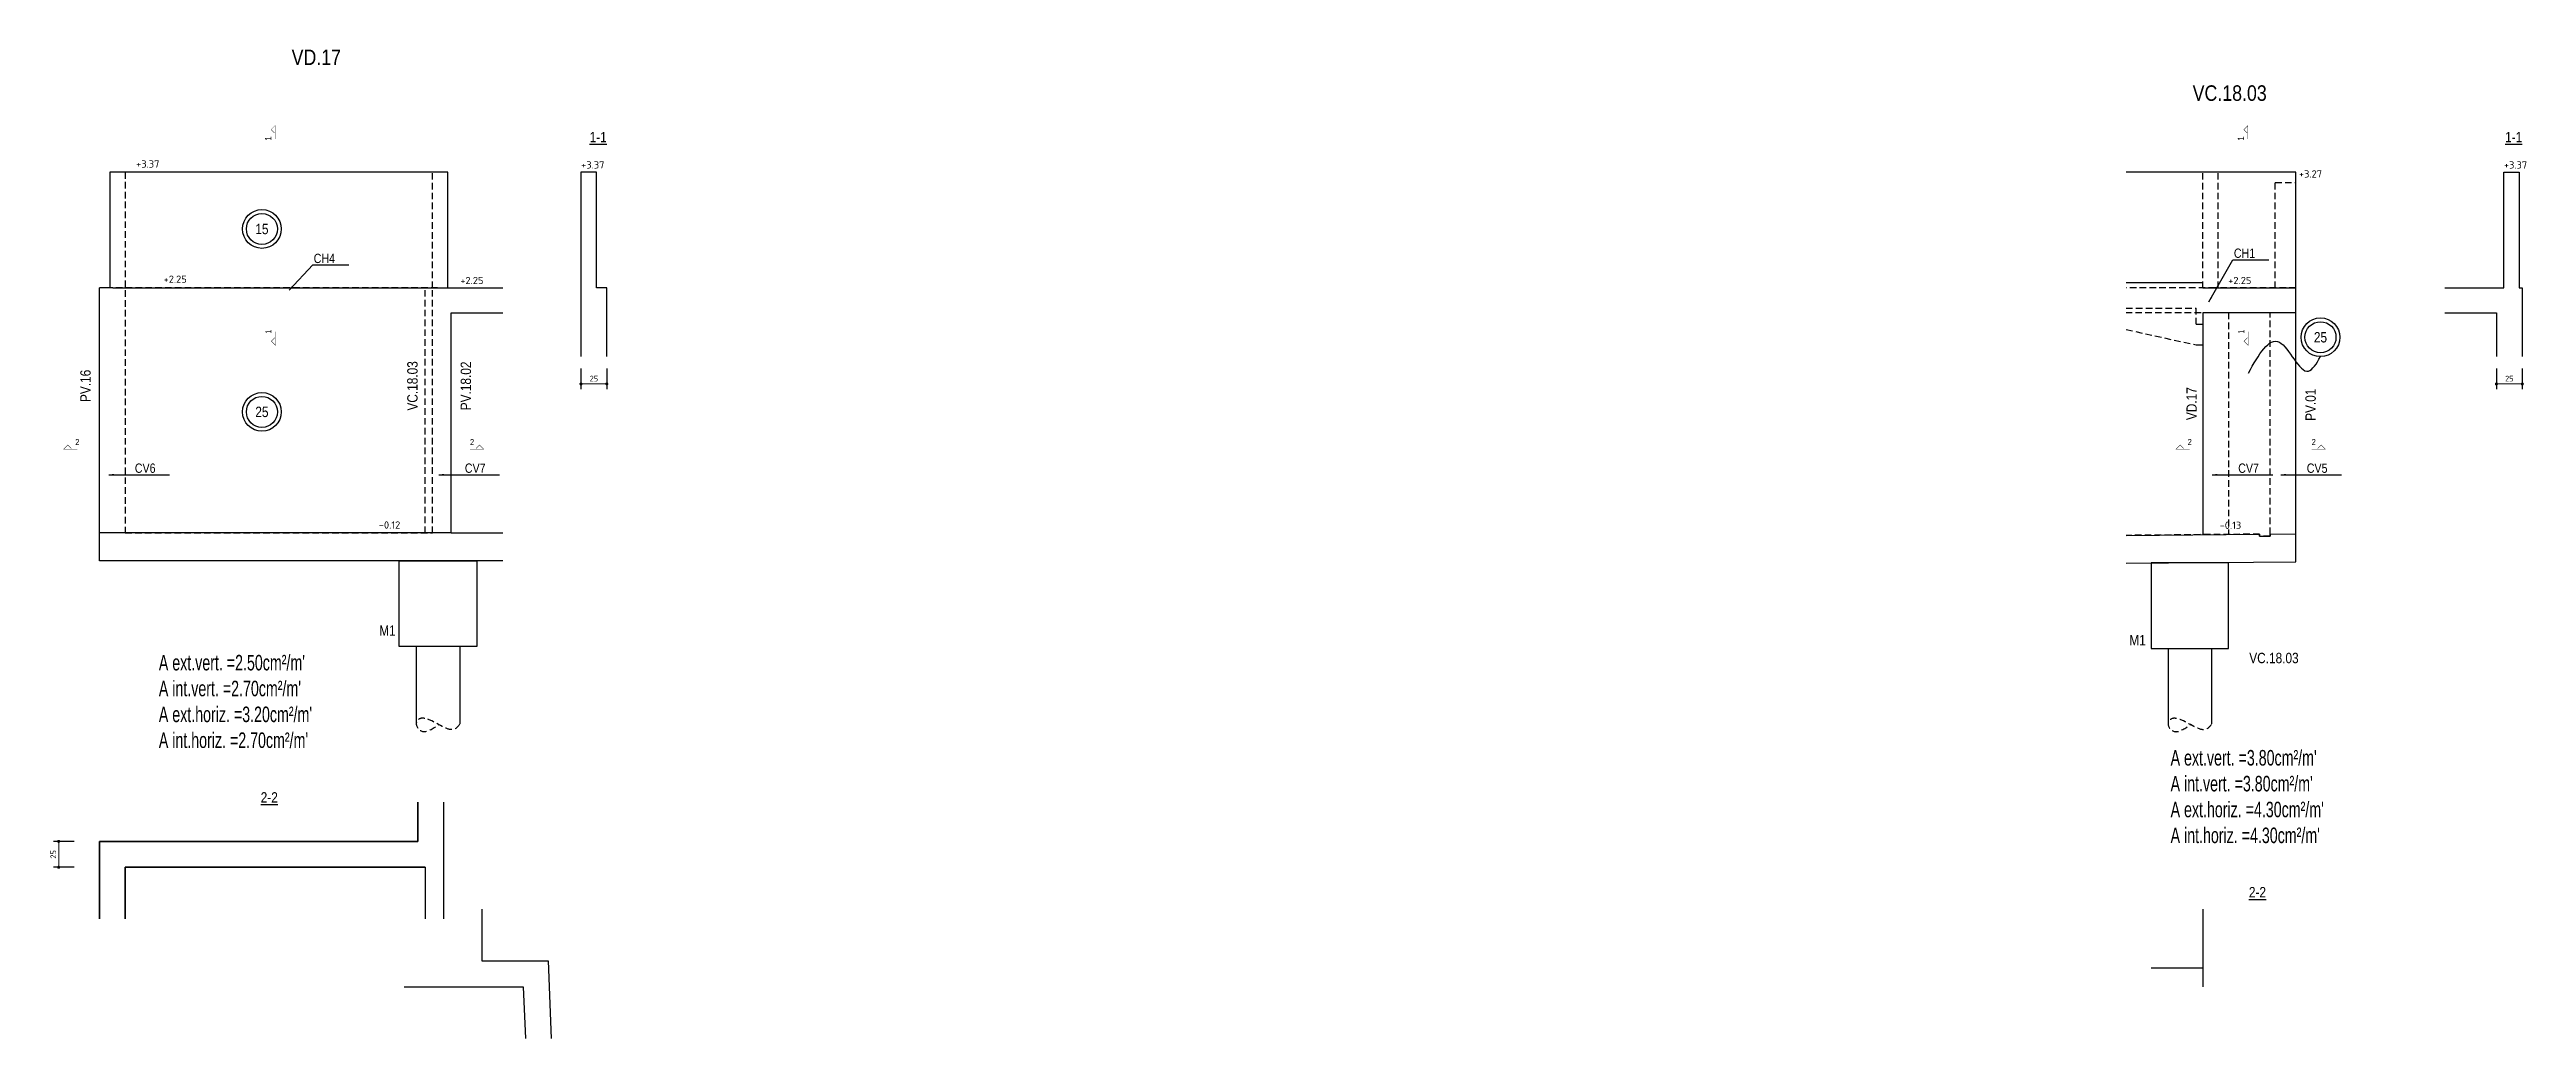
# Model space of a CAD drawing. Extents: x -10329 to 23244, y -15032 to -6928.
# Drawn here: x 20849 to 23244, y -9388 to -8432 of the extents above; entities that cross this region are included whole.
import ezdxf
from ezdxf.enums import TextEntityAlignment as Align

# ---------------------------------------------------------------- set-up
doc = ezdxf.new("R2010")
doc.units = 0
doc.linetypes.add('CACHEX2', pattern=[19.05, 12.7, -6.35])
doc.layers.get('Defpoints').update_dxf_attribs({"color": 53})
for name, color, linetype in [('ARMATURES_REPERAGE_ACIERS', 7, 'Continuous'), ('PYC_Cotation', 11, 'Continuous'), ('PYC_HOZ_BET_VU', 252, 'Continuous'), ('PYC_Niveau - Texte', 20, 'Continuous'), ('PYC_Texte général', 102, 'Continuous')]:
    doc.layers.add(name, color=color, linetype=linetype)
doc.layers.add('PYC_Têtes de pieux_TXT', color=5, linetype='Continuous', lineweight=25)
doc.styles.add('Cotations', font='simplex.shx')
doc.styles.add('PYC_Texte_cotations', font='romans.shx')
doc.styles.add('PYC_Texte_Normal', font='ARIALN.TTF')
doc.styles.add('PYC_Texte_Reperage', font='ARIALN.TTF')
doc.styles.add('PYC_Texte_Titre1', font='ARIALN.TTF', dxfattribs={"height": 30})
doc.styles.add('SGI_Tex_Cotes', font='ARIALN.TTF')
doc.styles.get("Standard").update_dxf_attribs({"font": 'ARIAL.TTF'})
doc.linetypes.add('RBx0.50', pattern='A,0.25,-0.025,["V",Standard,S=0.05,R=0,X=-0.025,Y=-0.05],-0.05,["V",Standard,S=0.05,R=180,X=0.025,Y=0.05],-0.025', length=0.35)
doc.dimstyles.new('PYC-COUPES-25', dxfattribs={"dimscale": 50, "dimtxt": 0.11, "dimasz": 0.06, "dimexe": 0.1, "dimexo": 0.1, "dimgap": 0.05, "dimtad": 3, "dimdec": 1, "dimrnd": 0.5, "dimzin": 9, "dimdsep": 46, "dimtxsty": 'PYC_Texte_cotations', "dimblk1": 'DOT', "dimblk2": 'DOT', "dimsah": 1, "dimcen": 0.09, "dimclrd": 256, "dimclrt": 7, "dimaunit": 2, "dimadec": 1, "dimazin": 0, "dimtfac": 1, "dimtdec": 1, "dimtix": 1, "dimtmove": 2, "dimatfit": 3, "dimldrblk": 'DOT', "dimfxl": 0.3, "dimfxlon": 1, "dimtolj": 1, "dimtzin": 0, "dimlwd": 20, "dimarcsym": 0})
doc.dimstyles.new('SGI_Cot_Secondaire_25', dxfattribs={"dimscale": 0.5, "dimtxt": 15, "dimasz": 10, "dimexe": 5, "dimexo": 0, "dimgap": 3, "dimtad": 1, "dimdsep": 46, "dimtxsty": 'SGI_Tex_Cotes', "dimcen": 0, "dimclrd": 7, "dimclre": 7, "dimclrt": 7, "dimaunit": 2, "dimazin": 0, "dimtfac": 1, "dimtmove": 0, "dimatfit": 3, "dimfxl": 18, "dimfxlon": 1, "dimtolj": 1, "dimtzin": 0, "dimlwd": 25, "dimlwe": 25, "dimarcsym": 0})

msp = doc.modelspace()

# ---------------------------------------------------------------- texts
at = {"layer": 'ARMATURES_REPERAGE_ACIERS', "style": 'PYC_Texte_Normal'}
for s, p in [('CH4', (21114.775, -8633.68)), ('CH1', (22971.542, -8628.652)), ('CV6', (20941.529, -8836.543)), ('CV7', (21260.644, -8836.543)), ('CV7', (22975.429, -8836.543)), ('CV5', (23041.713, -8836.543))]:
    msp.add_text(s, height=9, dxfattribs=at).set_placement(p, align=Align.MIDDLE_CENTER)
at = {"layer": 'PYC_Cotation', "style": 'SGI_Tex_Cotes'}
for s, rotation, p in [('1', 90.160124, (21065.237, -8519.692)), ('1', 90.160124, (22972.783, -8519.692)), ('1', 90.160124, (21065.445, -8706.461)), ('1', 90.160124, (22972.991, -8706.461)), ('2', 0.160124, (20873.937, -8816.082)), ('2', 0.160124, (21255.642, -8816.082)), ('2', 0.160124, (22916.513, -8816.082)), ('2', 0.160124, (23036.419, -8816.082))]:
    msp.add_text(s, height=6, rotation=rotation, dxfattribs=at).set_placement(p, align=Align.BOTTOM_LEFT)
at = {"layer": 'PYC_Texte général', "linetype": 'Continuous', "style": 'PYC_Texte_Titre1'}
for s, p in [('VD.17', (21106.987, -8439.182)), ('VC.18.03', (22957.161, -8473.799))]:
    msp.add_text(s, height=15, rotation=360, dxfattribs=at).set_placement(p, align=Align.MIDDLE_CENTER)
for s, p in [('%%U1-1', (21379.556, -8516.35)), ('%%U1-1', (23231.792, -8516.35)), ('%%U2-2', (21061.506, -9154.934)), ('%%U2-2', (22984.013, -9246.6))]:
    msp.add_text(s, height=10, dxfattribs=at).set_placement(p, align=Align.MIDDLE_CENTER)
at = {"layer": 'PYC_Texte général', "style": 'Cotations'}
for s, rotation, p in [('+3.37', 359.99968, (20932.789, -8545.886)), ('+3.37', 0.00032, (21363.093, -8546.768)), ('+3.27', 359.99968, (23024.133, -8555.471)), ('+3.37', 0.00032, (23222.329, -8546.768)), ('+2.25', 359.99968, (20959.347, -8657.295)), ('+2.25', 359.99968, (21246.245, -8658.53)), ('+2.25', 359.99968, (22955.752, -8658.53)), ('-0.12', 359.99968, (21167.425, -8895.004)), ('-0.13', 359.99968, (22947.452, -8895.273))]:
    msp.add_text(s, height=7, rotation=rotation, dxfattribs=at).set_placement(p)
at = {"layer": 'PYC_Texte général', "style": 'PYC_Texte_Reperage'}
for s, rotation, p in [('PV.16', 90.000436, (20883.79, -8756.971)), ('VC.18.03', 90.000436, (21199.928, -8756.971)), ('PV.18.02', 90.000436, (21251.591, -8756.971)), ('VD.17', 90.000436, (22920.321, -8774.142)), ('PV.01', 90.000436, (23035.371, -8775.219)), ('M1', 0.000436, (21175.817, -8993.528)), ('M1', 0.000436, (22868.068, -9002.846)), ('VC.18.03', 0.000436, (22999.971, -9020.126))]:
    msp.add_text(s, height=10, rotation=rotation, dxfattribs=at).set_placement(p, align=Align.MIDDLE_CENTER)
at = {"layer": 'PYC_Têtes de pieux_TXT', "char_height": 15, "attachment_point": 1, "style": 'PYC_Texte_Normal'}
for s, insert in [("{\\W0.8;A ext.vert. =2.50cm²/m'\\PA int.vert. =2.70cm²/m'\\PA ext.horiz. =3.20cm²/m'\\PA int.horiz. =2.70cm²/m'}", (20954.719, -9017.104)), ("{\\W0.8;A ext.vert. =3.80cm²/m'\\PA int.vert. =3.80cm²/m'\\PA ext.horiz. =4.30cm²/m'\\PA int.horiz. =4.30cm²/m'}", (22900.026, -9109.116))]:
    msp.add_mtext_dynamic_manual_height_columns(s, width=156.23764, gutter_width=1, heights=[123.953], dxfattribs=dict(at, insert=insert))

# ---------------------------------------------------------------- blocks, each defined once
blk = doc.blocks.new('*U3')
at = {"linetype": 'Continuous', "lineweight": 25}
for radius in [25, 20]:
    blk.add_circle((0, 0), radius, dxfattribs=at)
at = {"linetype": 'Continuous', "lineweight": 25, "style": 'PYC_Texte_Normal'}
blk.add_attdef('EP2', text='', height=15, dxfattribs=at).set_placement((0, 0), align=Align.MIDDLE_CENTER)
blk = doc.blocks.new('_Dot')
at = {"color": 0, "lineweight": -2}
blk.add_line((-0.5, 0), (-1, 0), dxfattribs=at)
at = {"color": 0, "const_width": 0.5}
blk.add_lwpolyline([(-0.25, 0, 1), (0.25, 0, 1)], format="xyb", close=True, dxfattribs=at)
blk = doc.blocks.new('*D80')
at = {"layer": 'Defpoints', "color": 0, "transparency": 16777216}
for p in [(21362.9, -8728.4), (21387.9, -8728.4), (21362.9, -8755.1)]:
    blk.add_point(p, dxfattribs=at)
at = {"layer": 'PYC_Cotation', "color": 0, "lineweight": -2, "transparency": 16777216}
for p, q in [((21362.9, -8740.1), (21362.9, -8760.1)), ((21387.9, -8740.1), (21387.9, -8760.1))]:
    blk.add_line(p, q, dxfattribs=at)
at = {"layer": 'PYC_Cotation', "linetype": 'Continuous', "lineweight": 20, "transparency": 16777216}
blk.add_line((21384.9, -8755.1), (21365.9, -8755.1), dxfattribs=at)
at = {"layer": 'PYC_Cotation', "lineweight": 20, "transparency": 16777216, "xscale": 3, "yscale": 3, "zscale": 3, "rotation": 180}
blk.add_blockref('_Dot', (21362.9, -8755.1), dxfattribs=at)
at = {"layer": 'PYC_Cotation', "lineweight": 20, "transparency": 16777216, "xscale": 3, "yscale": 3, "zscale": 3}
blk.add_blockref('_Dot', (21387.9, -8755.1), dxfattribs=at)
at = {"layer": 'PYC_Cotation', "color": 7, "transparency": 16777216, "insert": (21375.4, -8749.9), "char_height": 5.5, "attachment_point": 5, "style": 'PYC_Texte_cotations'}
blk.add_mtext('\\A1;25', dxfattribs=at)
blk = doc.blocks.new('*D81')
at = {"layer": 'Defpoints', "color": 0, "transparency": 16777216}
for p in [(20857.9, -9197.5), (20922.3, -9197.5), (20922.3, -9222.5)]:
    blk.add_point(p, dxfattribs=at)
at = {"layer": 'PYC_Cotation', "color": 0, "lineweight": -2, "transparency": 16777216}
for p, q in [((20872.9, -9197.5), (20852.9, -9197.5)), ((20872.9, -9222.5), (20852.9, -9222.5))]:
    blk.add_line(p, q, dxfattribs=at)
at = {"layer": 'PYC_Cotation', "linetype": 'Continuous', "lineweight": 20, "transparency": 16777216}
blk.add_line((20857.9, -9219.5), (20857.9, -9200.5), dxfattribs=at)
at = {"layer": 'PYC_Cotation', "lineweight": 20, "transparency": 16777216, "xscale": 3, "yscale": 3, "zscale": 3}
for p, rotation in [((20857.9, -9197.5), 90), ((20857.9, -9222.5), 270)]:
    blk.add_blockref('_Dot', p, dxfattribs=dict(at, rotation=rotation))
at = {"layer": 'PYC_Cotation', "color": 7, "transparency": 16777216, "insert": (20852.6, -9210), "char_height": 5.5, "attachment_point": 5, "rotation": 90, "style": 'PYC_Texte_cotations'}
blk.add_mtext('\\A1;25', dxfattribs=at)
blk = doc.blocks.new('*D84')
at = {"layer": 'Defpoints', "color": 0, "transparency": 16777216}
for p in [(23215.1, -8728.4), (23240.1, -8728.4), (23215.1, -8755.1)]:
    blk.add_point(p, dxfattribs=at)
at = {"layer": 'PYC_Cotation', "color": 0, "lineweight": -2, "transparency": 16777216}
for p, q in [((23215.1, -8740.1), (23215.1, -8760.1)), ((23240.1, -8740.1), (23240.1, -8760.1))]:
    blk.add_line(p, q, dxfattribs=at)
at = {"layer": 'PYC_Cotation', "linetype": 'Continuous', "lineweight": 20, "transparency": 16777216}
blk.add_line((23237.1, -8755.1), (23218.1, -8755.1), dxfattribs=at)
at = {"layer": 'PYC_Cotation', "lineweight": 20, "transparency": 16777216, "xscale": 3, "yscale": 3, "zscale": 3, "rotation": 180}
blk.add_blockref('_Dot', (23215.1, -8755.1), dxfattribs=at)
at = {"layer": 'PYC_Cotation', "lineweight": 20, "transparency": 16777216, "xscale": 3, "yscale": 3, "zscale": 3}
blk.add_blockref('_Dot', (23240.1, -8755.1), dxfattribs=at)
at = {"layer": 'PYC_Cotation', "color": 7, "transparency": 16777216, "insert": (23227.6, -8749.9), "char_height": 5.5, "attachment_point": 5, "style": 'PYC_Texte_cotations'}
blk.add_mtext('\\A1;25', dxfattribs=at)

# ---------------------------------------------------------------- dimensions: what is measured, and where the dimension line sits
at = {"layer": 'PYC_Cotation'}
for base, p1, p2, angle, picture, middle in [((21362.858, -8755.125), (21387.858, -8728.396), (21362.858, -8728.396), 180, '*D80', (21375.358, -8749.875)), ((23215.094, -8755.125), (23240.094, -8728.396), (23215.094, -8728.396), 180, '*D84', (23227.594, -8749.875)), ((20857.894, -9197.499), (20922.269, -9222.499), (20922.269, -9197.499), 90, '*D81', (20852.644, -9209.999))]:
    dim = msp.add_linear_dim(base=base, p1=p1, p2=p2, angle=angle, dimstyle='PYC-COUPES-25', dxfattribs=at)
    dim.commit()
    dim.dimension.update_dxf_attribs({"geometry": picture, "text_midpoint": middle})

# ---------------------------------------------------------------- linework, layer by layer
at = {"layer": 'PYC_Cotation', "const_width": 0.375}
for points in [[(21067.282, -8518.247), (21067.245, -8505.123), (21063.279, -8509.111), (21066.603, -8512.416)], [(22974.828, -8518.247), (22974.791, -8505.123), (22970.825, -8509.111), (22974.149, -8512.416)], [(21067.489, -8704.563), (21067.525, -8717.688), (21063.537, -8713.722), (21066.842, -8710.398)], [(22975.035, -8704.563), (22975.072, -8717.688), (22971.083, -8713.722), (22974.388, -8710.398)], [(20875.835, -8818.125), (20862.71, -8818.162), (20866.676, -8814.173), (20870, -8817.479)], [(21255.676, -8818.125), (21268.801, -8818.162), (21264.835, -8814.173), (21261.511, -8817.479)], [(22918.41, -8818.125), (22905.285, -8818.162), (22909.251, -8814.173), (22912.575, -8817.479)], [(23036.453, -8818.125), (23049.577, -8818.162), (23045.611, -8814.173), (23042.287, -8817.479)]]:
    msp.add_lwpolyline(points, dxfattribs=at)
at = {"layer": 'PYC_HOZ_BET_VU', "linetype": 'CACHEX2', "ltscale": 0.5}
for p, q in [((20922.269, -8550.221), (20922.269, -8899.221)), ((22931.1, -8662.221), (22931.1, -8550.221)), ((22946.1, -8662.221), (22946.1, -8550.221)), ((23001.15, -8662.221), (23001.15, -8560.221)), ((23001.15, -8560.221), (23021.15, -8560.221)), ((21224.269, -8662.221), (20910.269, -8662.221)), ((21212.269, -8899.221), (21212.269, -8662.221)), ((21219.269, -8899.221), (21219.269, -8659.221)), ((22943.1, -8662.221), (22856.997, -8662.221)), ((23021.15, -8662.221), (22943.1, -8662.221)), ((22996.15, -8686.221), (22856.997, -8686.221)), ((22924.869, -8697.364), (22924.869, -8681.792)), ((22931.1, -8686.221), (22931.1, -8901.063)), ((22956.1, -8686.221), (22956.1, -8900.829)), ((22996.15, -8900.221), (22996.15, -8686.221)), ((22924.869, -8717.364), (22931.1, -8717.364)), ((20922.269, -8899.221), (21219.269, -8899.221)), ((22986.15, -8900.314), (22856.997, -8901.522)), ((22986.15, -8902.221), (22986.15, -8900.314)), ((22996.15, -8902.221), (22986.15, -8902.221)), ((22996.15, -8900.221), (22996.15, -8902.221))]:
    msp.add_line(p, q, dxfattribs=at)
at = {"layer": 'PYC_HOZ_BET_VU'}
for p, q in [((23021.15, -8550.221), (22856.997, -8550.221)), ((23021.15, -8926.988), (23021.15, -8550.221)), ((20897.269, -8926.221), (20897.269, -8662.221)), ((20910.269, -8662.221), (20897.269, -8662.221)), ((21224.269, -8662.221), (21287.269, -8662.221)), ((21237.269, -8899.221), (21237.269, -8686.221)), ((21237.269, -8686.221), (21287.269, -8686.221)), ((21237.269, -8899.221), (21287.269, -8899.221)), ((21287.269, -8926.221), (20897.269, -8926.221)), ((22856.997, -8928.523), (23021.15, -8926.988)), ((21203.682, -9009.144), (21203.682, -9084.286)), ((21245.689, -9009.144), (21245.689, -9083.746)), ((22897.597, -9010.951), (22897.597, -9084.364)), ((22939.604, -9010.951), (22939.604, -9083.823)), ((21230.269, -9272.499), (21230.269, -9159.503))]:
    msp.add_line(p, q, dxfattribs=at)
at = {"layer": 'PYC_HOZ_BET_VU', "linetype": 'RBx0.50', "ltscale": 50}
msp.add_line((21237.269, -8899.221), (20897.269, -8899.221), dxfattribs=at)
at = {"layer": 'PYC_HOZ_BET_VU'}
for points in [[(21234.269, -8662.221), (21234.269, -8550.221), (20907.269, -8550.221), (20907.269, -8662.221)], [(21387.858, -8728.396), (21387.858, -8728.396), (21387.858, -8662.221), (21377.858, -8662.221), (21377.858, -8550.221), (21362.858, -8550.221), (21362.858, -8728.396)], [(23165.094, -8662.221), (23222.094, -8662.221), (23222.094, -8550.221), (23237.094, -8550.221), (23237.094, -8662.221), (23240.094, -8662.221), (23240.094, -8728.396), (23240.094, -8728.396)], [(23165.094, -8686.221), (23215.094, -8686.221), (23215.094, -8728.396)], [(21212.269, -9222.499), (20922.269, -9222.499), (20922.269, -9272.499), (20922.269, -9222.499), (21212.269, -9222.499), (21212.269, -9272.499)], [(21267.073, -9263.071), (21267.073, -9313.071), (21331.145, -9313.071), (21334.139, -9388.071)], [(22931.1, -9263.071), (22931.1, -9320.071), (22881.1, -9320.071)], [(21192.073, -9338.071), (21307.123, -9338.071), (21309.12, -9388.071)]]:
    msp.add_lwpolyline(points, dxfattribs=at)
at = {"layer": 'PYC_HOZ_BET_VU', "linetype": 'CACHEX2', "ltscale": 0.5}
for points in [[(21219.269, -8662.221), (21219.269, -8550.221)], [(22856.997, -8681.792), (22924.869, -8681.792)], [(22856.997, -8702.456), (22924.869, -8717.364)], [(22924.869, -8697.364), (22931.1, -8697.364)]]:
    msp.add_lwpolyline(points, dxfattribs=at)
at = {"layer": 'PYC_HOZ_BET_VU', "linetype": 'RBx0.50', "ltscale": 50}
for points in [[(20910.269, -8662.221), (21224.269, -8662.221)], [(22931.1, -8662.221), (22931.1, -8657.221), (22856.997, -8657.221)], [(22931.1, -8662.221), (23021.15, -8662.221)], [(23021.15, -8686.221), (22931.1, -8686.221)], [(22931.1, -8686.221), (22931.1, -8901.063)], [(22856.997, -8901.522), (22986.15, -8900.314), (22986.15, -8902.221), (22996.15, -8902.221), (22996.15, -8900.221), (23021.15, -8899.987)], [(22931.1, -9320.071), (22931.1, -9338.071)]]:
    msp.add_lwpolyline(points, dxfattribs=at)
at = {"layer": 'PYC_HOZ_BET_VU'}
for points in [[(21187.186, -8926.221), (21262.186, -8926.221), (21262.186, -9009.144), (21187.186, -9009.144)], [(22956.1, -8927.951), (22881.1, -8927.951), (22881.1, -9010.951), (22956.1, -9010.951)], [(20897.269, -9197.499), (21205.269, -9197.499), (21205.269, -9159.503), (21205.269, -9197.499), (20897.269, -9197.499), (20897.269, -9272.499)]]:
    msp.add_lwpolyline(points, close=True, dxfattribs=at)
at = {"layer": 'PYC_HOZ_BET_VU', "linetype": 'CACHEX2', "ltscale": 0.5}
for points in [[(21245.683, -9084.253), (21243.277, -9087.253), (21237.678, -9094.236), (21210.535, -9073.423), (21200.656, -9083.641), (21210.35, -9094.94), (21220.481, -9087.826), (21225.649, -9084.197)], [(22939.598, -9084.33), (22937.192, -9087.33), (22931.592, -9094.313), (22904.449, -9073.501), (22894.571, -9083.718), (22904.265, -9095.017), (22914.396, -9087.903), (22919.564, -9084.274)]]:
    msp.add_open_spline(points, degree=3, knots=[0, 0, 0, 0, 20.42310325, 47.53325937, 65.80530555, 82.94413434, 100.78807128, 100.78807128, 100.78807128, 100.78807128], dxfattribs=at)
at = {"layer": 'PYC_Niveau - Texte'}
msp.add_spline([(22975.335, -8744.529), (23005.194, -8714.67), (23033.258, -8742.734), (23044.952, -8728.7)], degree=3, dxfattribs=at)

# ---------------------------------------------------------------- block references
ref = msp.add_blockref('*U3', (21054.398, -8605.233), dxfattribs=dict(at, xscale=0.75, yscale=0.75, zscale=0.75))
ref.add_attrib('EP2', '15', dxfattribs={"layer": '0', "linetype": 'Continuous', "lineweight": 25, "height": 10, "style": 'PYC_Texte_Normal'}).set_placement((21054.398, -8605.233), align=Align.MIDDLE_CENTER)
ref = msp.add_blockref('*U3', (23044.952, -8709.95), dxfattribs=dict(at, xscale=0.75, yscale=0.75, zscale=0.75))
ref.add_attrib('EP2', '25', dxfattribs={"layer": '0', "linetype": 'Continuous', "lineweight": 25, "height": 10, "style": 'PYC_Texte_Normal'}).set_placement((23044.952, -8709.95), align=Align.MIDDLE_CENTER)
ref = msp.add_blockref('*U3', (21054.398, -8782.102), dxfattribs=dict(at, xscale=0.75, yscale=0.75, zscale=0.75))
ref.add_attrib('EP2', '25', dxfattribs={"layer": '0', "linetype": 'Continuous', "lineweight": 25, "height": 10, "style": 'PYC_Texte_Normal'}).set_placement((21054.398, -8782.102), align=Align.MIDDLE_CENTER)

msp.set_redraw_order([(e.dxf.handle, doc.entitydb.next_handle()) for e in msp.query("TEXT MTEXT ATTDEF DIMENSION ARC_DIMENSION")])  # texts and dimensions are drawn at this point

# ---------------------------------------------------------------- leaders
at = {"layer": 'PYC_Cotation'}
for points in [[(21080.696, -8664.408), (21103.476, -8639.976), (21138.3, -8639.976)], [(22937.034, -8675.649), (22960.243, -8634.948), (22995.067, -8634.948)], [(20906.387, -8842.839), (20930.23, -8842.839), (20965.054, -8842.839)], [(21225.501, -8842.839), (21249.345, -8842.839), (21284.169, -8842.839)], [(22940.287, -8842.839), (22964.131, -8842.839), (22998.954, -8842.839)], [(23006.57, -8842.839), (23030.414, -8842.839), (23065.238, -8842.839)]]:
    msp.add_leader(points, dimstyle='SGI_Cot_Secondaire_25', override={"dimtmove": 1}, dxfattribs=at)

doc.saveas('drawing.dxf')
